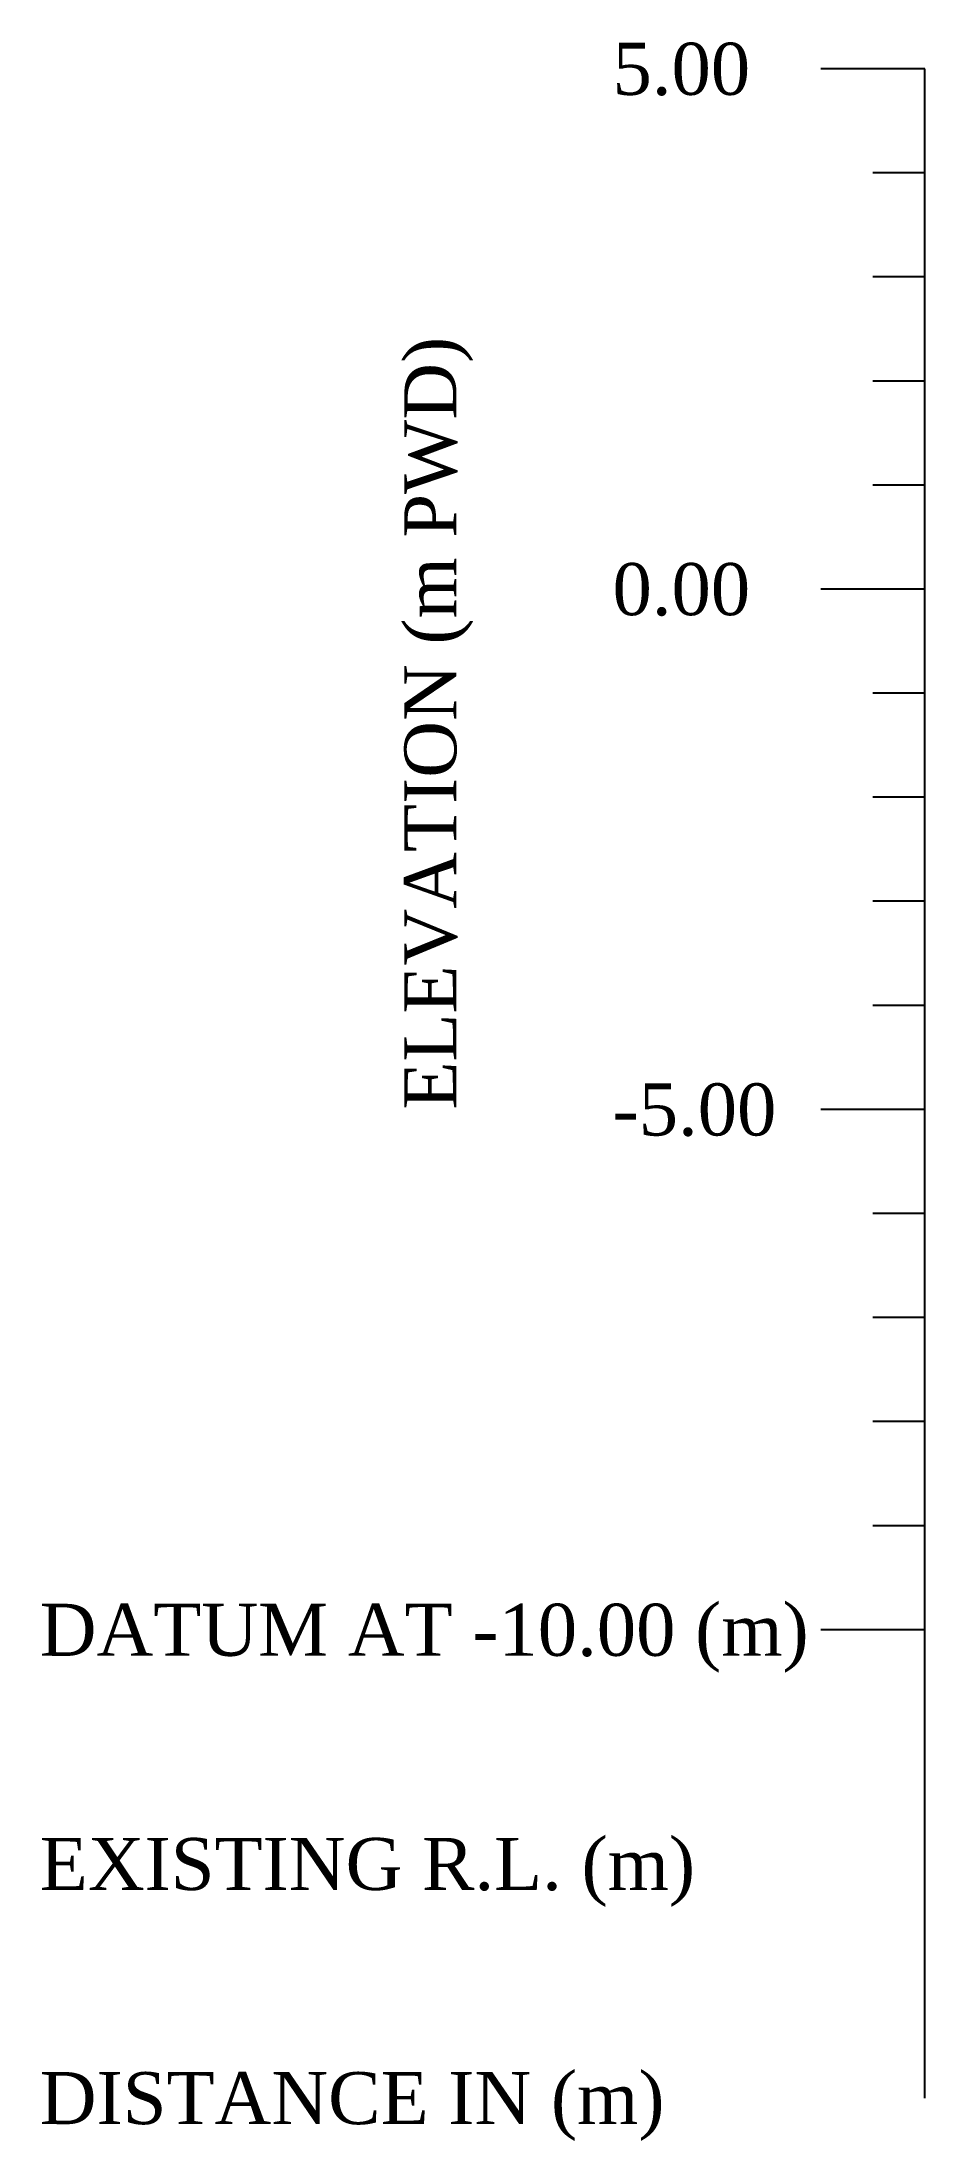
# Model space of a CAD drawing. Header units: metres. Extents: x -148477 to 168932, y -55673 to -2736.
# Drawn here: x -7006.52 to -6998.04, y -8611.76 to -8591.59 of the extents above; entities that cross this region are included whole.
import ezdxf

# ---------------------------------------------------------------- set-up
doc = ezdxf.new("R2010")
doc.units = ezdxf.units.M
doc.styles.add('liza', font='times.ttf', dxfattribs={"height": 2})

msp = doc.modelspace()

# ---------------------------------------------------------------- texts
at = {"linetype": 'Continuous', "lineweight": -3, "ltscale": 0.5, "char_height": 0.5, "attachment_point": 1, "style": 'liza'}
for s, insert, width in [('5.00', (-7001.0369, -8591.5998), 2), ('0.00', (-7001.0369, -8596.5998), 2), ('-5.00', (-7001.0369, -8601.5998), 2), ('DATUM AT -10.00 (m)', (-7006.5369, -8606.5998), 7.5), ('EXISTING R.L. (m)', (-7006.5369, -8608.8498), 7.5), ('DISTANCE IN (m)', (-7006.5369, -8611.0998), 7.5)]:
    msp.add_mtext(s, dxfattribs=dict(at, insert=insert, width=width))
at = {"linetype": 'Continuous', "lineweight": -3, "ltscale": 0.5, "insert": (-7003.0369, -8601.8498), "char_height": 0.5, "width": 10, "attachment_point": 1, "rotation": 90, "style": 'liza'}
msp.add_mtext('ELEVATION (m PWD)', dxfattribs=at)

# ---------------------------------------------------------------- linework, layer by layer
at = {"linetype": 'Continuous', "lineweight": -3, "ltscale": 0.5}
for p, q in [((-6998.0369, -8591.8498), (-6999.0369, -8591.8498)), ((-6998.0369, -8611.3498), (-6998.0369, -8591.8498)), ((-6998.0369, -8592.8498), (-6998.5369, -8592.8498)), ((-6998.0369, -8593.8498), (-6998.5369, -8593.8498)), ((-6998.0369, -8594.8498), (-6998.5369, -8594.8498)), ((-6998.0369, -8595.8498), (-6998.5369, -8595.8498)), ((-6998.0369, -8596.8498), (-6999.0369, -8596.8498)), ((-6998.0369, -8597.8498), (-6998.5369, -8597.8498)), ((-6998.0369, -8598.8498), (-6998.5369, -8598.8498)), ((-6998.0369, -8599.8498), (-6998.5369, -8599.8498)), ((-6998.0369, -8600.8498), (-6998.5369, -8600.8498)), ((-6998.0369, -8601.8498), (-6999.0369, -8601.8498)), ((-6998.0369, -8602.8498), (-6998.5369, -8602.8498)), ((-6998.0369, -8603.8498), (-6998.5369, -8603.8498)), ((-6998.0369, -8604.8498), (-6998.5369, -8604.8498)), ((-6998.0369, -8605.8498), (-6998.5369, -8605.8498)), ((-6998.0369, -8606.8498), (-6999.0369, -8606.8498))]:
    msp.add_line(p, q, dxfattribs=at)

msp.set_redraw_order([(e.dxf.handle, doc.entitydb.next_handle()) for e in msp.query("TEXT MTEXT ATTDEF DIMENSION ARC_DIMENSION")])  # texts and dimensions are drawn at this point

doc.saveas('drawing.dxf')
